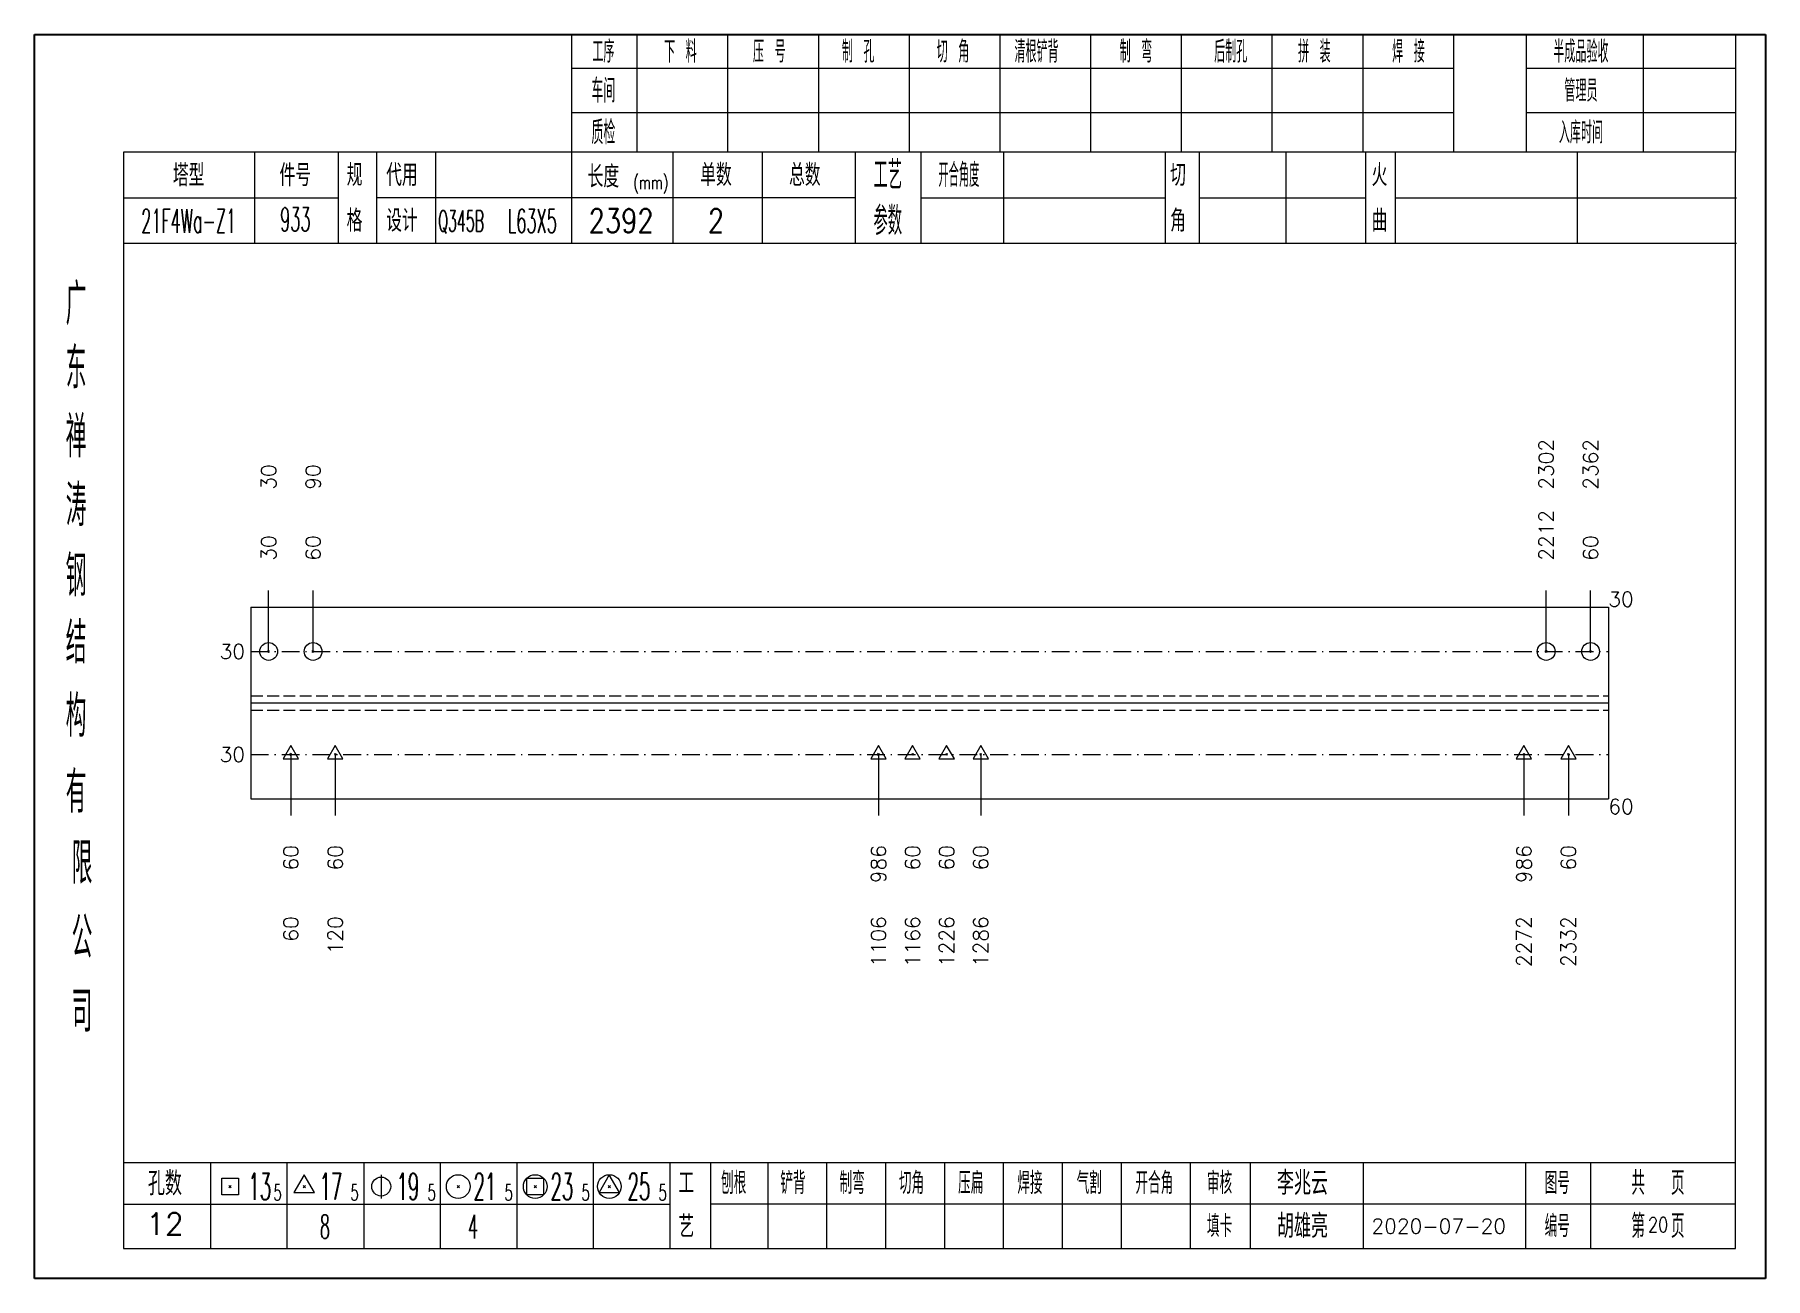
# Model space of a CAD drawing. Extents: x 1310 to 15542, y -76 to 8381.
# Drawn here: x 7446.9 to 7739, y -76.1 to 133.9 of the extents above; entities that cross this region are included whole.
import ezdxf
from ezdxf.enums import TextEntityAlignment as Align

# ---------------------------------------------------------------- set-up
doc = ezdxf.new("R2010")
doc.units = 0
doc.header["$MEASUREMENT"] = 0
doc.linetypes.add('一点画线', pattern=[5.2, 3, -1, 0.2, -1])
doc.linetypes.add('虚线', pattern=[2.75, 2, -0.75])
doc.layers.get('0').update_dxf_attribs({"linetype": 'CONTINUOUS', "lineweight": 25})
for name, color, linetype, lineweight in [('1', 7, 'CONTINUOUS', 25), ('4', 7, 'CONTINUOUS', 25), ('5', 7, 'CONTINUOUS', 25)]:
    doc.layers.add(name, color=color, linetype=linetype, lineweight=lineweight)
doc.styles.get("Standard").update_dxf_attribs({"font": 'simplex.shx', "width": 0.7, "height": 3, "bigfont": 'gbhzfs.shx'})

msp = doc.modelspace()

# ---------------------------------------------------------------- texts
at = {"color": 7, "linetype": 'Continuous', "lineweight": 13}
for s, p in [('2302', (7702.022, 57.034)), ('2362', (7709.522, 57.034)), ('30', (7486.392, 57.034)), ('90', (7493.892, 57.034))]:
    msp.add_text(s, height=2.5, rotation=90, dxfattribs=at).set_placement(p, align=Align.MIDDLE_LEFT)
at = {"color": 8, "linetype": 'Continuous', "lineweight": 9}
for s, p in [('2212', (7702.022, 45.034)), ('30', (7486.392, 45.034)), ('60', (7493.892, 45.034)), ('60', (7709.522, 45.034))]:
    msp.add_text(s, height=2.5, rotation=90, dxfattribs=at).set_placement(p, align=Align.MIDDLE_LEFT)
at = {"color": 7, "linetype": 'Continuous', "lineweight": 13}
msp.add_text('30', height=2.5, dxfattribs=at).set_placement((7712.522, 38.534), align=Align.MIDDLE_LEFT)
for p in [(7482.392, 29.725), (7482.392, 12.344)]:
    msp.add_text('30', height=2.5, dxfattribs=at).set_placement(p, align=Align.MIDDLE_RIGHT)
at = {"layer": '1', "color": 7, "linetype": 'Continuous', "lineweight": 13}
msp.add_text('60', height=2.5, dxfattribs=at).set_placement((7712.522, 3.534), align=Align.MIDDLE_LEFT)
at = {"layer": '1', "color": 8, "linetype": 'Continuous', "lineweight": 9}
for s, p in [('60', (7490.142, -2.966)), ('60', (7497.642, -2.966)), ('986', (7589.336, -2.966)), ('60', (7595.083, -2.966)), ('60', (7600.83, -2.966)), ('60', (7606.578, -2.966)), ('986', (7698.272, -2.966)), ('60', (7705.772, -2.966))]:
    msp.add_text(s, height=2.5, rotation=90, dxfattribs=at).set_placement(p, align=Align.MIDDLE_RIGHT)
at = {"layer": '1', "color": 7, "linetype": 'Continuous', "lineweight": 13}
for s, p in [('60', (7490.142, -14.966)), ('120', (7497.642, -14.966)), ('1106', (7589.336, -14.966)), ('1166', (7595.083, -14.966)), ('1226', (7600.83, -14.966)), ('1286', (7606.578, -14.966)), ('2272', (7698.272, -14.966)), ('2332', (7705.772, -14.966))]:
    msp.add_text(s, height=2.5, rotation=90, dxfattribs=at).set_placement(p, align=Align.MIDDLE_RIGHT)
at = {"layer": '4', "color": 1, "linetype": 'Continuous', "lineweight": 25}
for s, height, width, p in [('工序', 3.7, 0.7, (7542.892, 130.991)), ('下 料', 3.7, 0.7, (7555.892, 130.991)), ('压 号', 3.7, 0.7, (7570.892, 130.991)), ('制 孔', 3.7, 0.7, (7585.892, 130.991)), ('切 角', 3.7, 0.7, (7601.892, 130.991)), ('清根铲背 ', 3.7, 0.7, (7616.892, 130.991)), (' 制 弯', 3.7, 0.7, (7631.892, 130.991)), (' 后制孔', 3.7, 0.7, (7647.892, 130.991)), ('拼 装', 3.7, 0.7, (7662.892, 130.991)), (' 焊 接', 3.7, 0.7, (7677.892, 130.991)), ('半成品验收', 3.7, 0.7, (7707.892, 130.991)), ('车间', 4, 0.7, (7542.892, 124.391)), ('管理员', 3.7, 0.7, (7707.892, 124.391)), ('质检', 4, 0.7, (7542.892, 117.331)), ('入库时间', 3.7, 0.7, (7707.892, 117.331)), ('工艺', 4.8, 0.7, (7590.892, 110.151)), ('开合角度', 4, 0.6, (7602.892, 110.151)), ('(mm)', 2.24, 0.7, (7550.892, 108.891)), ('参数', 4.8, 0.7, (7590.892, 102.441)), ('21F4Wa-Z1', 4, 0.5, (7472.892, 102.411)), ('933', 4, 0.5, (7490.892, 102.661)), ('Q345B', 3.5, 0.5, (7518.892, 102.391)), ('L63X5', 4, 0.5, (7530.892, 102.391)), ('2392', 4, 0.8, (7545.892, 102.441)), ('2', 4, 0.8, (7561.892, 102.441)), ('广', 6.96, 0.7, (7453.892, 88.361)), ('东', 6.96, 0.7, (7453.892, 77.571)), ('禅', 6.96, 0.7, (7453.892, 65.981)), ('涛', 6.96, 0.7, (7453.892, 54.381)), ('钢', 6.96, 0.7, (7453.892, 42.491)), ('结', 6.96, 0.7, (7453.892, 31.181)), ('构', 6.96, 0.7, (7453.892, 18.801)), ('有', 6.96, 0.7, (7453.892, 5.991)), ('限', 6.96, 0.7, (7454.892, -6.009)), ('公', 6.96, 0.7, (7454.892, -18.549)), ('司', 6.96, 0.7, (7454.892, -31.029)), ('13', 4.47, 0.5, (7484.892, -60.609)), ('17', 4.47, 0.5, (7496.892, -60.609)), ('19', 4.47, 0.5, (7509.892, -60.609)), ('21', 4.47, 0.5, (7522.892, -60.609)), ('23', 4.47, 0.5, (7535.892, -60.609)), ('25', 4.47, 0.5, (7548.892, -60.609)), ('刨根', 3.7, 0.8, (7564.892, -60.009)), ('铲背', 3.7, 0.8, (7574.892, -60.009)), ('制弯', 3.7, 0.8, (7584.892, -60.009)), ('切角', 3.7, 0.8, (7594.892, -60.009)), ('压扁', 3.7, 0.8, (7604.892, -60.009)), ('焊接', 3.7, 0.8, (7614.892, -60.009)), ('气割', 3.7, 0.8, (7624.892, -60.009)), ('开合角', 3.7, 0.8, (7635.892, -60.009)), ('审核', 3.7, 0.8, (7646.892, -60.009)), ('图号', 3.7, 0.8, (7703.892, -60.009)), ('共  页', 4, 0.8, (7720.892, -60.009)), ('5', 2.68, 0.6, (7487.892, -61.609)), ('5', 2.68, 0.6, (7500.892, -61.609)), ('5', 2.68, 0.6, (7513.892, -61.609)), ('5', 2.68, 0.6, (7526.892, -61.609)), ('5', 2.68, 0.6, (7539.892, -61.609)), ('5', 2.68, 0.6, (7552.892, -61.609)), ('8', 4, 0.5, (7495.892, -67.359)), ('4', 4, 0.5, (7520.892, -67.359)), ('填卡', 3.7, 0.8, (7646.892, -67.279)), ('编号', 3.7, 0.8, (7703.892, -67.279)), ('第  页', 4, 0.8, (7720.892, -67.279))]:
    msp.add_text(s, height=height, dxfattribs=dict(at, width=width)).set_placement(p, align=Align.MIDDLE_CENTER)
for s, height, p in [('塔型', 3.7, (7472.892, 110.121)), ('件号', 3.7, (7490.892, 110.121)), ('规', 3.7, (7500.892, 110.151)), ('代用', 3.7, (7508.892, 110.151)), ('长度', 3.7, (7542.892, 109.891)), ('单数', 3.7, (7561.892, 110.151)), ('总数', 3.7, (7576.892, 110.151)), ('切', 3.7, (7639.892, 110.151)), ('火', 3.7, (7673.892, 110.151)), ('格', 3.7, (7500.892, 102.441)), ('设计', 3.7, (7508.892, 102.441)), ('角', 3.7, (7639.892, 102.441)), ('曲', 3.7, (7673.892, 102.441)), ('孔数', 4, (7468.892, -60.089)), ('工', 3.7, (7556.892, -60.009)), ('李兆云', 4, (7660.892, -60.009)), ('12', 3.7, (7468.892, -66.919)), ('艺', 3.7, (7556.892, -67.359)), ('胡雄亮', 4, (7660.892, -67.279)), ('2020-07-20', 2.5, (7683.892, -67.279))]:
    msp.add_text(s, height=height, dxfattribs=at).set_placement(p, align=Align.MIDDLE_CENTER)
at = {"layer": '4', "color": 6, "linetype": 'Continuous', "lineweight": 25, "width": 0.8}
msp.add_text('20', height=2.5, dxfattribs=at).set_placement((7720.917, -67.051), align=Align.MIDDLE_CENTER)

# ---------------------------------------------------------------- blocks, each defined once
blk = doc.blocks.new('孔21.5')
at = {"layer": '5', "color": 7, "linetype": 'Continuous', "lineweight": 13}
for p, q in [((-0.1, -0.1), (0.1, 0.1)), ((0.1, -0.1), (-0.1, 0.1))]:
    blk.add_line(p, q, dxfattribs=at)
blk.add_circle((0, 0), 1, dxfattribs=at)
blk = doc.blocks.new('孔17.5')
at = {"layer": '5', "color": 7, "linetype": 'Continuous', "lineweight": 13}
for p, q in [((0, 1), (-0.866, -0.5)), ((-0.1, -0.1), (0.1, 0.1)), ((0.1, -0.1), (-0.1, 0.1)), ((0.866, -0.5), (0, 1)), ((-0.866, -0.5), (0.866, -0.5))]:
    blk.add_line(p, q, dxfattribs=at)
blk = doc.blocks.new('CTJGK')
at = {"color": 6, "linetype": 'Continuous'}
for p, q in [((0, 209.97), (292.13, 209.97)), ((0, 0), (0, 209.97)), ((292.13, 209.97), (292.13, 0)), ((292.13, 0), (0, 0))]:
    blk.add_line(p, q, dxfattribs=at)

# ---------------------------------------------------------------- linework, layer by layer
at = {"color": 7, "linetype": 'Continuous', "lineweight": 13}
for p, q in [((7486.392, 29.725), (7486.392, 40.034)), ((7493.892, 29.725), (7493.892, 40.034)), ((7702.022, 29.725), (7702.022, 40.034)), ((7709.522, 29.725), (7709.522, 40.034)), ((7490.142, 12.344), (7490.142, 2.034)), ((7497.642, 12.344), (7497.642, 2.034)), ((7589.336, 12.344), (7589.336, 2.034)), ((7606.578, 12.344), (7606.578, 2.034)), ((7698.272, 12.344), (7698.272, 2.034)), ((7705.772, 12.344), (7705.772, 2.034))]:
    msp.add_line(p, q, dxfattribs=at)
at = {"color": 7, "linetype": 'Continuous', "lineweight": 18}
for p, q in [((7483.392, 37.225), (7483.392, 4.844)), ((7483.392, 37.225), (7712.522, 37.225)), ((7712.522, 37.225), (7712.522, 4.844)), ((7483.392, 21.034), (7712.522, 21.034))]:
    msp.add_line(p, q, dxfattribs=at)
at = {"color": 3, "linetype": '一点画线', "lineweight": 13}
for p, q in [((7483.392, 29.725), (7712.522, 29.725)), ((7483.392, 12.344), (7712.522, 12.344))]:
    msp.add_line(p, q, dxfattribs=at)
at = {"color": 1, "linetype": '虚线', "lineweight": 18}
for p, q in [((7483.392, 22.225), (7712.522, 22.225)), ((7483.392, 19.844), (7712.522, 19.844))]:
    msp.add_line(p, q, dxfattribs=at)
at = {"layer": '1', "color": 7, "linetype": 'Continuous', "lineweight": 18}
msp.add_line((7483.392, 4.844), (7712.522, 4.844), dxfattribs=at)
at = {"layer": '4', "color": 1, "linetype": 'Continuous', "lineweight": 18}
for p, q in [((7446.892, 133.861), (7446.892, -76.109)), ((7739.022, 133.861), (7446.892, 133.861)), ((7537.522, 133.861), (7537.522, 114.021)), ((7548.552, 133.861), (7548.552, 114.001)), ((7563.862, 133.861), (7563.862, 114.001)), ((7579.182, 133.861), (7579.182, 114.001)), ((7594.492, 133.861), (7594.492, 114.001)), ((7609.802, 133.861), (7609.802, 114.001)), ((7625.112, 133.861), (7625.112, 114.001)), ((7640.432, 133.861), (7640.432, 114.001)), ((7655.742, 133.861), (7655.742, 114.001)), ((7671.052, 133.861), (7671.052, 114.001)), ((7686.362, 133.861), (7686.362, 114.021)), ((7686.362, 133.861), (7686.362, 114.001)), ((7698.642, 133.861), (7698.642, 114.001)), ((7718.392, 133.861), (7718.392, 114.001)), ((7733.972, 133.861), (7733.972, 114.001)), ((7739.022, 104.061), (7739.022, 133.861)), ((7686.362, 128.131), (7537.522, 128.131)), ((7733.972, 128.131), (7698.642, 128.131)), ((7686.362, 120.651), (7537.522, 120.651)), ((7733.972, 120.651), (7698.642, 120.651)), ((7461.902, 114.001), (7461.902, -71.059)), ((7733.972, 114.001), (7461.902, 114.001)), ((7484.022, 114.011), (7484.022, 98.591)), ((7498.172, 98.591), (7498.172, 114.001)), ((7504.672, 98.591), (7504.672, 114.001)), ((7514.542, 114.001), (7514.542, 98.591)), ((7537.522, 114.021), (7537.522, 98.591)), ((7554.642, 114.001), (7554.642, 98.591)), ((7569.692, 114.001), (7569.692, 98.591)), ((7585.392, 114.001), (7585.392, 98.591)), ((7596.452, 114.001), (7596.452, 98.591)), ((7610.402, 114.001), (7610.402, 98.591)), ((7637.702, 114.001), (7637.702, 98.591)), ((7643.462, 114.001), (7643.462, 98.591)), ((7658.082, 114.001), (7658.082, 98.591)), ((7671.542, 114.001), (7671.542, 98.591)), ((7676.532, 114.001), (7676.532, 98.591)), ((7707.272, 114.001), (7707.272, 98.591)), ((7733.972, -71.059), (7733.972, 114.001)), ((7498.172, 106.241), (7461.902, 106.241)), ((7585.392, 106.291), (7504.672, 106.291)), ((7596.452, 106.291), (7637.702, 106.291)), ((7643.462, 106.291), (7671.542, 106.291)), ((7676.532, 106.291), (7734.152, 106.291)), ((7739.022, -76.109), (7739.022, 104.061)), ((7734.152, 98.591), (7461.902, 98.591)), ((7461.902, -56.529), (7733.972, -56.529)), ((7476.592, -56.529), (7476.592, -71.059)), ((7489.522, -71.059), (7489.522, -56.529)), ((7502.452, -56.529), (7502.452, -71.059)), ((7515.372, -71.059), (7515.372, -56.529)), ((7528.302, -56.529), (7528.302, -71.059)), ((7541.232, -71.059), (7541.232, -56.529)), ((7554.152, -71.059), (7554.152, -56.529)), ((7561.022, -71.059), (7561.022, -56.529)), ((7570.682, -71.059), (7570.682, -56.529)), ((7580.622, -71.059), (7580.622, -56.529)), ((7590.562, -71.059), (7590.562, -56.529)), ((7600.512, -71.059), (7600.512, -56.529)), ((7610.452, -71.059), (7610.452, -56.529)), ((7620.392, -71.059), (7620.392, -56.529)), ((7630.342, -71.059), (7630.342, -56.529)), ((7641.982, -71.059), (7641.982, -56.529)), ((7652.132, -71.059), (7652.132, -56.529)), ((7671.192, -71.059), (7671.192, -56.529)), ((7698.572, -71.059), (7698.572, -56.529)), ((7709.532, -71.059), (7709.532, -56.529)), ((7554.152, -63.659), (7461.902, -63.659)), ((7560.982, -63.499), (7733.972, -63.499)), ((7461.902, -71.059), (7733.972, -71.059)), ((7446.892, -76.109), (7739.022, -76.109))]:
    msp.add_line(p, q, dxfattribs=at)
at = {"layer": '4', "color": 7, "linetype": 'Continuous', "lineweight": 13}
for p, q in [((7478.478, -62.023), (7478.478, -59.195)), ((7478.478, -59.195), (7481.306, -59.195)), ((7479.692, -60.809), (7480.092, -60.409)), ((7480.092, -60.809), (7479.692, -60.409)), ((7481.306, -59.195), (7481.306, -62.023)), ((7492.392, -58.609), (7490.66, -61.609)), ((7492.192, -60.809), (7492.592, -60.409)), ((7492.592, -60.809), (7492.192, -60.409)), ((7494.124, -61.609), (7492.392, -58.609)), ((7505.392, -58.609), (7505.392, -62.609)), ((7518.192, -60.809), (7518.592, -60.409)), ((7518.592, -60.809), (7518.192, -60.409)), ((7529.978, -62.023), (7529.978, -59.195)), ((7529.978, -59.195), (7532.806, -59.195)), ((7531.192, -60.809), (7531.592, -60.409)), ((7531.592, -60.809), (7531.192, -60.409)), ((7532.806, -59.195), (7532.806, -62.023)), ((7543.892, -58.609), (7542.16, -61.609)), ((7543.692, -60.809), (7544.092, -60.409)), ((7544.092, -60.809), (7543.692, -60.409)), ((7545.624, -61.609), (7543.892, -58.609)), ((7481.306, -62.023), (7478.478, -62.023)), ((7490.66, -61.609), (7494.124, -61.609)), ((7532.806, -62.023), (7529.978, -62.023)), ((7542.16, -61.609), (7545.624, -61.609))]:
    msp.add_line(p, q, dxfattribs=at)
for centre, radius in [((7505.392, -60.609), 1.6), ((7518.392, -60.609), 2), ((7531.392, -60.609), 2), ((7543.892, -60.609), 2)]:
    msp.add_circle(centre, radius, dxfattribs=at)

# ---------------------------------------------------------------- block references
at = {"color": 0, "linetype": 'Continuous'}
msp.add_blockref('CTJGK', (7446.892, -76.109), dxfattribs=at)
at = {"color": 8, "linetype": 'Continuous', "lineweight": 9, "xscale": 1.5, "yscale": 1.5, "zscale": 1.5}
for p in [(7486.392, 29.725), (7493.892, 29.725), (7702.022, 29.725), (7709.522, 29.725)]:
    msp.add_blockref('孔21.5', p, dxfattribs=at)
at = {"layer": '1', "color": 8, "linetype": 'Continuous', "lineweight": 9, "xscale": 1.5, "yscale": 1.5, "zscale": 1.5}
for p in [(7490.142, 12.344), (7497.642, 12.344), (7589.336, 12.344), (7595.083, 12.344), (7600.83, 12.344), (7606.578, 12.344), (7698.272, 12.344), (7705.772, 12.344)]:
    msp.add_blockref('孔17.5', p, dxfattribs=at)

msp.set_redraw_order([(e.dxf.handle, doc.entitydb.next_handle()) for e in msp.query("TEXT MTEXT ATTDEF DIMENSION ARC_DIMENSION")])  # texts and dimensions are drawn at this point

doc.saveas('drawing.dxf')
